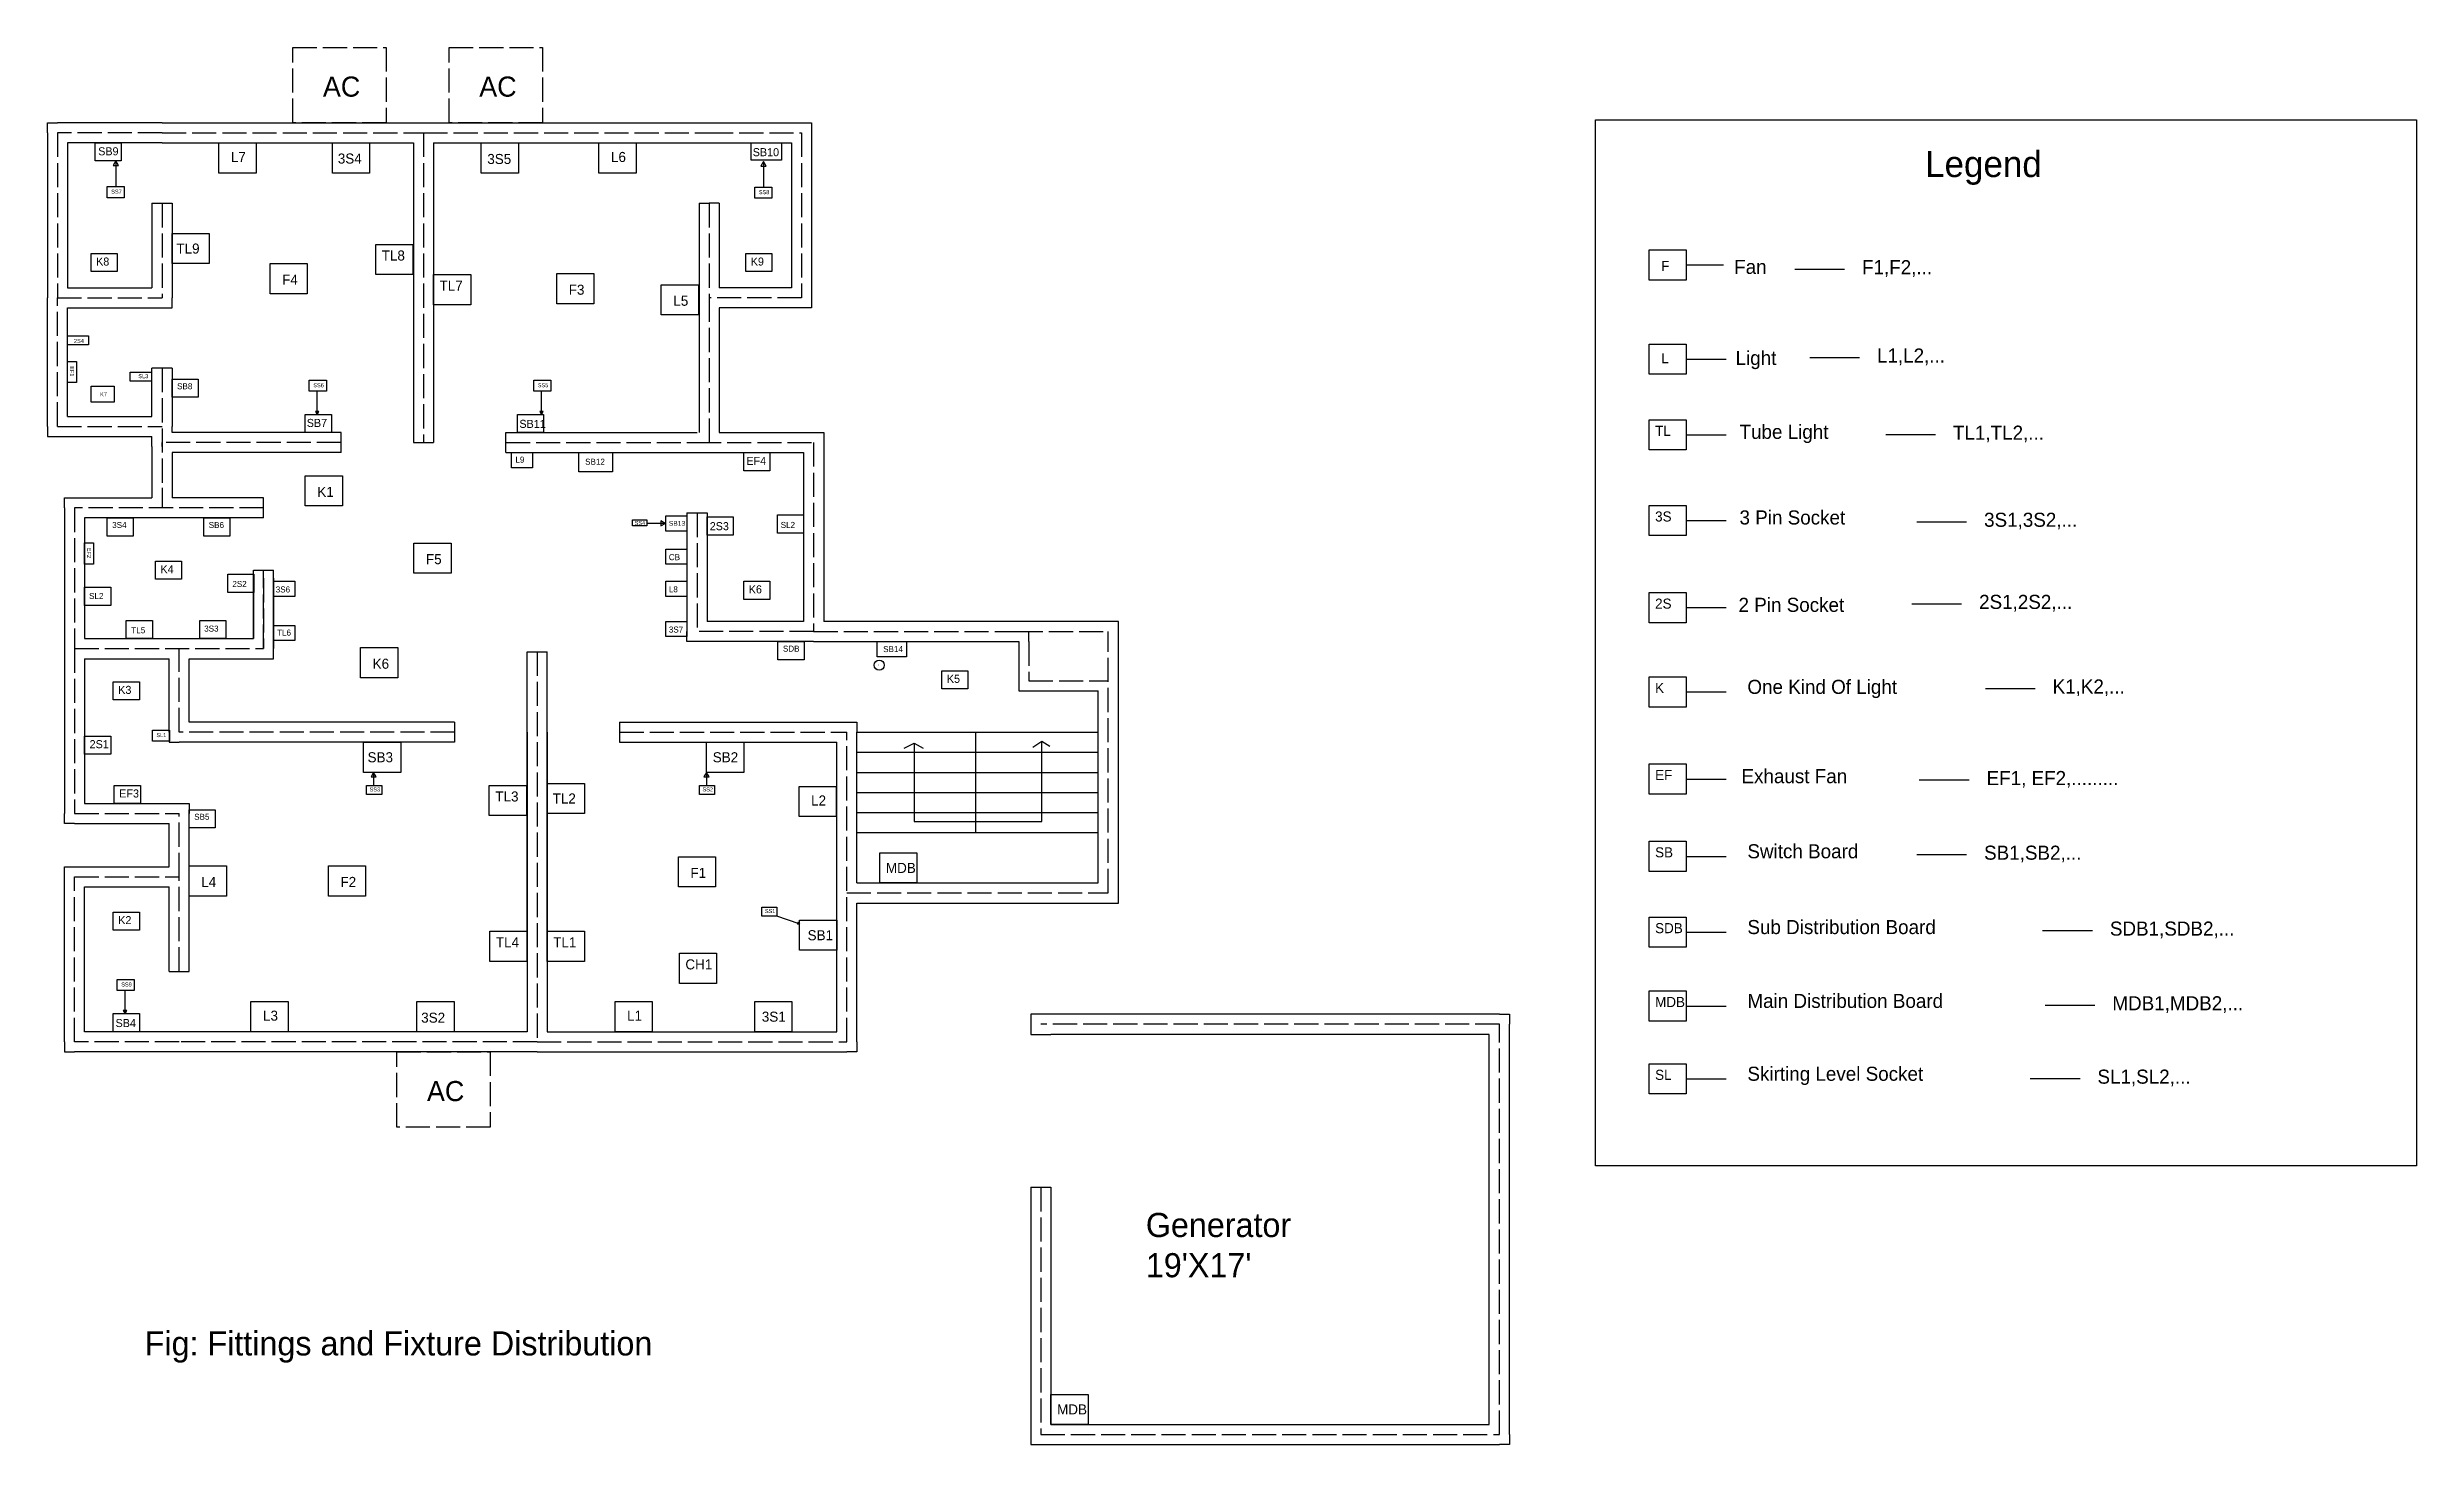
# Model space of a CAD drawing. Header units: inches. Extents: x 2005 to 8881, y -1786 to -220.
# Drawn here: x 2986 to 4164, y -915 to -220 of the extents above; entities that cross this region are included whole.
import ezdxf

# ---------------------------------------------------------------- set-up
doc = ezdxf.new("R2010")
doc.units = ezdxf.units.IN
doc.header["$MEASUREMENT"] = 0
doc.linetypes.add('ACAD_ISO02W100', pattern=[15, 12, -3])

msp = doc.modelspace()

# ---------------------------------------------------------------- texts
at = {"attachment_point": 1}
for s, insert, char_height, width in [('AC', (3122.78, -234.6), 10, 29), ('AC', (3200.51, -234.6), 10, 29), ('SB9', (3011.05, -269.78), 4, 7), ('SB10', (3336.49, -270.22), 4, 7), ('Legend', (3919.4, -271.58), 13, 330.2715), ('L7', (3077.01, -272.1), 5, 12.5), ('3S4', (3130.18, -272.88), 5, 12.5), ('3S5', (3204.51, -273.1), 5, 12.5), ('L6', (3266.01, -272.1), 5, 12.5), ('SS7', (3017.53, -290.85), 2, 5), ('SS8', (3339.51, -291.1), 2, 5), ('TL9', (3049.92, -317.63), 5, 12.5), ('K8', (3010.01, -324.6), 4, 7), ('TL8', (3152.01, -321.1), 5, 12.5), ('K9', (3335.51, -324.6), 4, 7), ('F', (3788.16, -326.3), 5, 12.5), ('Fan', (3824.48, -325.75), 7, 132.4793), ('F1,F2,...', (3888.03, -325.91), 7, 251.4531), ('F4', (3102.51, -333.1), 5, 12.5), ('TL7', (3180.78, -336.1), 5, 12.5), ('F3', (3245.01, -338.1), 5, 12.5), ('L5', (3297.01, -343.6), 5, 12.5), ('2S4', (2999.01, -365.1), 2, 4.5), ('L', (3788.16, -372.18), 5, 12.5), ('Light', (3825.17, -371.05), 7, 100.4564), ('L1,L2,...', (3895.47, -369.84), 7, 251.4531), ('SL3', (3031.01, -382.6), 2, 4.5), ('SB8', (3050.28, -387.1), 3, 7), ('SS6', (3118.01, -387.1), 2, 5), ('SS5', (3229.6, -387.1), 2, 5), ('K7', (3012.01, -391.6), 2, 4.5), ('SB7', (3114.75, -404.85), 4, 7), ('SB11', (3220.48, -405.32), 4, 7), ('TL', (3785.16, -408.29), 5, 12.5), ('Tube Light', (3827.13, -407.77), 7, 100.4564), ('TL1,TL2,...', (3933.25, -408.2), 7, 251.4531), ('L9', (3218.51, -423.6), 3, 7), ('EF4', (3333.34, -423.75), 4, 7), ('SB12', (3253.17, -424.64), 3, 7), ('K1', (3120.01, -438.63), 5, 12.5), ('3S4', (3018.01, -456.1), 3, 7), ('SB6', (3066.01, -456.1), 3, 7), ('SS4', (3277.78, -455.6), 2, 7), ('SB13', (3294.78, -455.6), 2.4, 7), ('2S3', (3315.11, -456.19), 4, 7), ('SL2', (3350.4, -456.07), 3, 7), ('3S', (3785.16, -450.87), 5, 12.5), ('3 Pin Socket', (3827.13, -450.36), 7, 100.4564), ('3S1,3S2,...', (3948.73, -451.51), 7, 251.4531), ('K4', (3042.01, -477.6), 4, 7), ('F5', (3174.01, -472.1), 5, 12.5), ('CB', (3294.78, -472.1), 3, 7), ('SL2', (3006.52, -491.4), 3, 7), ('2S2', (3077.75, -485.42), 3, 7), ('3S6', (3099.32, -488.16), 3, 7), ('L8', (3294.78, -488.1), 3, 7), ('K6', (3334.51, -487.6), 4, 7), ('2S', (3785.16, -494.2), 5, 12.5), ('2 Pin Socket', (3826.64, -493.81), 7, 100.4564), ('2S1,2S2,...', (3946.25, -492.34), 7, 251.4531), ('TL5', (3027.51, -508.42), 3, 7), ('3S3', (3063.75, -507.63), 3, 7), ('TL6', (3100.01, -509.6), 3, 7), ('3S7', (3294.78, -508.1), 3, 7), ('SDB', (3351.51, -517.6), 3, 9.5), ('SB14', (3401.34, -517.82), 3, 7), ('K6', (3147.51, -524.1), 5, 12.5), ('K3', (3021.01, -537.6), 4, 7), ('K5', (3433.01, -532.1), 4, 7), ('K', (3785.16, -536.13), 5, 12.5), ('One Kind Of Light', (3831.05, -534.59), 7, 180.8215), ('K1,K2,...', (3982.79, -534.42), 7, 251.4531), ('2S1', (3006.78, -564.6), 4, 7), ('SL1', (3040.01, -561.1), 2, 5), ('SB3', (3144.99, -570.6), 5, 12.5), ('SB2', (3316.61, -570.6), 5, 12.5), ('SS3', (3146.01, -588.1), 2, 4), ('SS2', (3311.51, -588.1), 2, 4), ('EF', (3785.16, -579.45), 5, 12.5), ('Exhaust Fan', (3828.11, -578.99), 7, 100.4564), ('EF1, EF2,.........', (3949.96, -579.94), 7, 251.4531), ('EF3', (3021.51, -589.1), 4, 7), ('TL3', (3208.51, -590.1), 5, 12.5), ('TL2', (3237.01, -591.1), 5, 12.5), ('L2', (3365.51, -592.1), 5, 12.5), ('SB5', (3058.78, -601.21), 3, 7), ('SB', (3785.16, -617.88), 5, 12.5), ('Switch Board', (3831.05, -616.35), 7, 180.8215), ('SB1,SB2,...', (3948.73, -617.06), 7, 251.4531), ('L4', (3062.28, -632.6), 5, 12.5), ('F2', (3131.51, -632.6), 5, 12.5), ('F1', (3305.51, -628.1), 5, 12.5), ('MDB', (3402.7, -625.63), 5, 12.5), ('K2', (3021.01, -652.1), 4, 7), ('SS1', (3342.51, -648.6), 2, 4), ('SB1', (3363.78, -659.1), 5, 12.5), ('SDB', (3785.16, -655.58), 5, 12.5), ('Sub Distribution Board', (3831.05, -654.04), 7, 180.8215), ('SDB1,SDB2,...', (4011.28, -654.8), 7, 251.4531), ('TL4', (3208.78, -662.6), 5, 12.5), ('TL1', (3237.28, -662.6), 5, 12.5), ('CH1', (3303.01, -673.6), 5, 12.5), ('SS9', (3022.51, -685.1), 2, 5), ('MDB', (3785.16, -692.3), 5, 12.5), ('Main Distribution Board', (3831.05, -690.76), 7, 180.8215), ('MDB1,MDB2,...', (4012.52, -691.93), 7, 251.4531), ('SB4', (3019.68, -703.27), 4, 7), ('L3', (3093.01, -699.1), 5, 12.5), ('3S2', (3171.65, -700.1), 5, 12.5), ('L1', (3274.01, -699.1), 5, 12.5), ('3S1', (3341.01, -699.6), 5, 12.5), ('SL', (3785.16, -728.52), 5, 12.5), ('Skirting Level Socket', (3831.05, -726.99), 7, 180.8215), ('SL1,SL2,...', (4005.09, -728.43), 7, 251.4531), ('AC', (3174.51, -734.1), 10, 29), ("Generator\\P19'X17'", (3531.94, -799.69), 12, 278.8942), ('Fig: Fittings and Fixture Distribution', (3034.17, -858.57), 12, 520.5953), ('MDB', (3487.83, -894.91), 5, 12.5)]:
    msp.add_mtext(s, dxfattribs=dict(at, insert=insert, char_height=char_height, width=width))
at = {"char_height": 2, "attachment_point": 1, "rotation": 270}
for s, insert, width in [('EF1', (2999.01, -378.64), 4.5), ('EF2', (3007.51, -468.94), 4.5), ('-', (3400.39, -526.83), 1.5)]:
    msp.add_mtext(s, dxfattribs=dict(at, insert=insert, width=width))

# ---------------------------------------------------------------- linework, layer by layer
for p, q in [((2985.78, -262.6), (2985.78, -257.6)), ((2985.78, -257.6), (2990.78, -257.6)), ((3042.78, -257.6), (2990.78, -257.6)), ((3042.78, -257.6), (3172.78, -257.6)), ((3172.78, -257.6), (3224.78, -257.6)), ((3172.78, -257.6), (3224.78, -257.6)), ((3172.78, -257.6), (3224.78, -257.6)), ((3172.78, -257.6), (3314.78, -257.6)), ((3314.78, -257.6), (3360.78, -257.6)), ((3360.78, -257.6), (3365.78, -257.6)), ((3365.78, -257.6), (3365.78, -262.6)), ((2985.78, -262.6), (2985.78, -344.6)), ((2985.78, -262.6), (2985.78, -262.6)), ((3042.78, -267.6), (2995.78, -267.6)), ((2995.78, -267.6), (2995.78, -339.6)), ((3042.78, -267.6), (3167.78, -267.6)), ((3047.78, -267.6), (3167.78, -267.6)), ((3167.78, -267.6), (3167.78, -416.6)), ((3177.78, -267.6), (3219.78, -267.6)), ((3177.78, -267.6), (3177.78, -416.6)), ((3177.78, -267.6), (3314.78, -267.6)), ((3229.78, -267.6), (3355.78, -267.6)), ((3355.78, -267.6), (3355.78, -339.6)), ((3365.78, -262.6), (3365.78, -344.6)), ((3365.78, -262.6), (3365.78, -262.6)), ((3019.83, -276.6), (3019.83, -289.35)), ((3341.81, -276.85), (3341.81, -289.6)), ((3037.78, -297.6), (3037.78, -339.6)), ((3037.78, -297.6), (3047.78, -297.6)), ((3047.78, -297.6), (3047.78, -344.6)), ((3047.78, -297.6), (3047.78, -344.6)), ((3309.78, -297.6), (3309.78, -344.6)), ((3309.78, -297.6), (3314.78, -297.6)), ((3319.78, -297.6), (3314.78, -297.6)), ((3319.78, -297.6), (3319.78, -339.6)), ((3800.66, -328.3), (3819.24, -328.3)), ((2995.78, -339.6), (3037.78, -339.6)), ((3355.78, -339.6), (3319.78, -339.6)), ((3854.59, -330.36), (3879.36, -330.36)), ((2985.78, -408.6), (2985.78, -344.6)), ((2985.78, -408.6), (2985.78, -344.6)), ((2995.78, -349.6), (3042.78, -349.6)), ((2995.78, -403.6), (2995.78, -349.6)), ((3042.78, -349.6), (3047.78, -349.6)), ((3047.78, -349.6), (3047.78, -344.6)), ((3309.78, -344.6), (3309.78, -411.6)), ((3360.78, -349.6), (3319.78, -349.6)), ((3360.78, -349.6), (3319.78, -349.6)), ((3319.78, -349.6), (3319.78, -411.6)), ((3365.78, -349.6), (3360.78, -349.6)), ((3365.78, -344.6), (3365.78, -349.6)), ((3800.66, -375.18), (3820.55, -375.18)), ((3862.02, -374.29), (3886.8, -374.29)), ((3037.78, -403.6), (3037.78, -379.6)), ((3047.78, -379.6), (3037.78, -379.6)), ((3047.78, -379.6), (3047.78, -408.6)), ((3119.88, -402.6), (3119.88, -391.1)), ((3231.46, -402.6), (3231.46, -391.1)), ((2985.78, -408.6), (2985.78, -413.6)), ((2995.78, -403.6), (3037.78, -403.6)), ((3047.78, -411.6), (3047.78, -408.6)), ((3131.78, -411.6), (3047.78, -411.6)), ((3114.01, -407.1), (3114.01, -407.1)), ((3131.78, -421.6), (3131.78, -411.6)), ((3213.78, -411.6), (3308.78, -411.6)), ((3213.78, -421.6), (3213.78, -411.6)), ((3319.78, -411.6), (3366.78, -411.6)), ((3366.78, -411.6), (3371.78, -411.6)), ((3371.78, -411.6), (3371.78, -416.6)), ((2985.78, -413.6), (2990.78, -413.6)), ((2990.78, -413.6), (3037.78, -413.6)), ((3037.78, -418.6), (3037.78, -413.6)), ((3037.78, -418.6), (3037.78, -435.6)), ((3042.78, -418.6), (3042.78, -416.6)), ((3047.78, -421.6), (3047.78, -435.6)), ((3131.78, -421.6), (3047.78, -421.6)), ((3167.78, -416.6), (3177.78, -416.6)), ((3213.78, -421.6), (3308.78, -421.6)), ((3308.78, -421.6), (3361.78, -421.6)), ((3361.78, -421.6), (3361.78, -505.6)), ((3371.78, -416.6), (3371.78, -505.6)), ((3800.66, -412.79), (3820.55, -412.79)), ((3899.8, -412.65), (3924.58, -412.65)), ((3037.78, -435.6), (3037.78, -444.1)), ((3047.78, -435.6), (3047.78, -444.1)), ((2994.28, -449.1), (2994.28, -444.1)), ((2994.28, -444.1), (3004.28, -444.1)), ((3004.28, -444.1), (3037.78, -444.1)), ((3093.28, -444.1), (3047.78, -444.1)), ((3093.28, -454.1), (3093.28, -444.1)), ((2994.28, -449.1), (2994.28, -519.1)), ((3093.28, -454.1), (3004.28, -454.1)), ((3004.28, -454.1), (3004.28, -514.1)), ((3293.03, -456.8), (3283.78, -456.8)), ((3303.78, -451.6), (3303.78, -510.6)), ((3303.78, -451.6), (3313.78, -451.6)), ((3313.78, -451.6), (3313.78, -505.6)), ((3313.78, -451.6), (3313.78, -505.6)), ((3800.66, -455.37), (3820.55, -455.37)), ((3915.29, -455.96), (3940.06, -455.96)), ((3088.28, -514.1), (3088.28, -480.1)), ((3088.28, -480.1), (3098.28, -480.1)), ((3098.28, -519.1), (3098.28, -480.1)), ((3088.28, -484.1), (3088.28, -514.1)), ((3098.28, -484.1), (3098.28, -519.1)), ((3361.78, -505.6), (3313.78, -505.6)), ((3513.28, -505.6), (3371.78, -505.6)), ((3518.28, -505.6), (3513.28, -505.6)), ((3518.28, -510.6), (3518.28, -505.6)), ((3800.66, -498.7), (3820.55, -498.7)), ((3912.81, -496.8), (3937.58, -496.8)), ((3004.28, -514.1), (3088.28, -514.1)), ((3303.78, -515.6), (3303.78, -510.6)), ((3366.78, -515.6), (3303.78, -515.6)), ((3366.78, -515.6), (3463.78, -515.6)), ((3463.78, -515.6), (3468.78, -515.6)), ((3468.78, -515.6), (3468.78, -540.1)), ((3473.78, -515.6), (3473.78, -510.6)), ((3518.28, -640.6), (3518.28, -510.6)), ((2994.28, -519.1), (2994.28, -601.1)), ((3004.28, -524.1), (3004.28, -596.1)), ((3004.28, -524.1), (3046.28, -524.1)), ((3046.28, -560.6), (3046.28, -524.1)), ((3056.28, -555.6), (3056.28, -524.1)), ((3056.28, -524.1), (3093.28, -524.1)), ((3093.28, -524.1), (3093.28, -524.1)), ((3093.28, -524.1), (3093.28, -524.1)), ((3093.28, -524.1), (3098.28, -524.1)), ((3098.28, -524.1), (3098.28, -519.1)), ((3224.28, -674.6), (3224.28, -520.6)), ((3224.28, -520.6), (3234.28, -520.6)), ((3234.28, -674.6), (3234.28, -520.6)), ((3468.78, -540.1), (3508.28, -540.1)), ((3508.28, -635.6), (3508.28, -540.1)), ((3800.66, -540.63), (3820.55, -540.63)), ((3949.35, -538.87), (3974.12, -538.87)), ((3046.28, -560.6), (3046.28, -565.6)), ((3188.28, -555.6), (3056.28, -555.6)), ((3188.28, -555.6), (3188.28, -565.6)), ((3224.28, -560.6), (3224.28, -709.6)), ((3234.28, -560.6), (3234.28, -709.6)), ((3270.28, -555.6), (3383.28, -555.6)), ((3270.28, -555.6), (3270.28, -565.6)), ((3383.28, -555.6), (3388.28, -555.6)), ((3388.28, -555.6), (3388.28, -560.6)), ((3388.28, -635.6), (3388.28, -560.6)), ((3388.28, -560.6), (3508.28, -560.6)), ((3447.28, -560.6), (3447.28, -610.6)), ((3475.78, -568.1), (3480.28, -565.1)), ((3480.28, -605.1), (3480.28, -565.1)), ((3480.28, -565.1), (3484.28, -567.6)), ((3046.28, -565.6), (3051.28, -565.6)), ((3188.28, -565.6), (3051.28, -565.6)), ((3270.28, -565.6), (3378.28, -565.6)), ((3378.28, -709.6), (3378.28, -565.6)), ((3388.28, -570.6), (3508.28, -570.6)), ((3411.78, -568.6), (3416.78, -566.1)), ((3416.78, -566.1), (3416.78, -605.1)), ((3416.78, -566.1), (3421.28, -568.6)), ((3148.01, -580.6), (3148.01, -587.1)), ((3313.51, -580.6), (3313.51, -587.1)), ((3388.28, -580.6), (3508.28, -580.6)), ((3800.66, -583.95), (3820.55, -583.95)), ((3916.52, -584.39), (3941.29, -584.39)), ((3004.28, -596.1), (3051.28, -596.1)), ((3051.28, -596.1), (3056.28, -596.1)), ((3056.28, -596.1), (3056.28, -601.1)), ((3388.28, -590.6), (3508.28, -590.6)), ((3388.28, -600.6), (3508.28, -600.6)), ((2994.28, -601.1), (2994.28, -601.1)), ((2994.28, -606.1), (2994.28, -601.1)), ((2999.28, -606.1), (2994.28, -606.1)), ((2999.28, -606.1), (3046.28, -606.1)), ((3046.28, -627.6), (3046.28, -606.1)), ((3056.28, -632.6), (3056.28, -601.1)), ((3388.28, -610.6), (3508.28, -610.6)), ((3416.78, -605.1), (3480.28, -605.1)), ((3800.66, -622.38), (3820.55, -622.38)), ((3915.28, -621.52), (3940.05, -621.52)), ((2994.28, -632.6), (2994.28, -627.6)), ((2994.28, -627.6), (2999.28, -627.6)), ((2994.28, -714.6), (2994.28, -632.6)), ((2999.28, -627.6), (3046.28, -627.6)), ((3056.28, -679.6), (3056.28, -632.6)), ((3388.28, -635.6), (3508.28, -635.6)), ((3004.28, -709.6), (3004.28, -637.6)), ((3004.28, -637.6), (3046.28, -637.6)), ((3046.28, -679.6), (3046.28, -637.6)), ((3388.28, -645.6), (3513.28, -645.6)), ((3388.28, -714.6), (3388.28, -645.6)), ((3513.28, -645.6), (3518.28, -645.6)), ((3518.28, -645.6), (3518.28, -640.6)), ((3359.61, -655.88), (3348.51, -652.18)), ((3977.83, -659.26), (4002.61, -659.26)), ((3800.66, -660.08), (3820.55, -660.08)), ((3046.28, -679.6), (3056.28, -679.6)), ((3024.38, -700.6), (3024.38, -689.1)), ((3479.73, -700.91), (3474.73, -700.91)), ((3474.73, -700.91), (3474.73, -705.91)), ((3707.73, -700.91), (3479.73, -700.91)), ((3707.73, -700.91), (3712.73, -700.91)), ((3712.73, -700.91), (3712.73, -705.91)), ((3712.73, -909.91), (3712.73, -705.91)), ((3800.66, -696.8), (3820.55, -696.8)), ((3979.07, -696.38), (4003.85, -696.38)), ((2994.28, -714.6), (2994.28, -719.6)), ((3051.28, -709.6), (3004.28, -709.6)), ((3224.28, -709.6), (3051.28, -709.6)), ((3234.28, -709.6), (3378.28, -709.6)), ((3388.28, -714.6), (3388.28, -719.6)), ((3702.73, -710.91), (3484.73, -710.91)), ((3702.73, -904.91), (3702.73, -710.91)), ((2994.28, -719.6), (2999.28, -719.6)), ((3051.28, -719.6), (2999.28, -719.6)), ((3229.28, -719.6), (3051.28, -719.6)), ((3229.28, -719.6), (3383.28, -719.6)), ((3388.28, -719.6), (3383.28, -719.6)), ((3800.66, -733.02), (3820.55, -733.02)), ((3971.64, -732.89), (3996.42, -732.89)), ((3474.73, -786.96), (3474.73, -909.91)), ((3484.73, -786.96), (3484.73, -904.91)), ((3484.73, -904.91), (3702.73, -904.91)), ((3484.73, -904.91), (3702.73, -904.91)), ((3474.73, -909.91), (3474.73, -914.91)), ((3474.73, -914.91), (3479.73, -914.91)), ((3479.73, -914.91), (3707.73, -914.91)), ((3712.73, -914.91), (3707.73, -914.91)), ((3712.73, -909.91), (3712.73, -914.91))]:
    msp.add_line(p, q)
at = {"linetype": 'ACAD_ISO02W100'}
for p, q in [((3042.78, -262.6), (2990.78, -262.6)), ((2990.78, -262.6), (2990.78, -344.6)), ((3042.78, -262.6), (3172.78, -262.6)), ((3172.78, -262.6), (3172.78, -416.6)), ((3172.78, -262.6), (3314.78, -262.6)), ((3314.78, -262.6), (3360.78, -262.6)), ((3360.78, -262.6), (3360.78, -344.6)), ((3042.78, -297.6), (3042.78, -344.6)), ((3314.78, -297.6), (3314.78, -344.6)), ((2990.78, -344.6), (3042.78, -344.6)), ((2990.78, -408.6), (2990.78, -344.6)), ((3360.78, -344.6), (3314.78, -344.6)), ((3314.78, -344.6), (3314.78, -416.6)), ((3042.78, -379.6), (3042.78, -439.1)), ((2990.78, -408.6), (3042.78, -408.6)), ((3131.78, -416.6), (3042.78, -416.6)), ((3213.78, -416.6), (3308.78, -416.6)), ((3308.78, -416.6), (3366.78, -416.6)), ((3366.78, -416.6), (3366.78, -510.6)), ((3042.78, -439.1), (3042.78, -449.1)), ((3093.28, -449.1), (2999.28, -449.1)), ((2999.28, -449.1), (2999.28, -519.1)), ((3308.78, -451.6), (3308.78, -510.6)), ((3093.28, -519.1), (3093.28, -480.1)), ((3093.28, -484.1), (3093.28, -519.1)), ((3366.78, -510.6), (3308.78, -510.6)), ((3366.78, -510.6), (3468.78, -510.6)), ((3468.78, -510.6), (3513.28, -510.6)), ((3473.78, -515.6), (3473.78, -535.1)), ((3513.28, -640.6), (3513.28, -510.6)), ((2999.28, -519.1), (2999.28, -601.1)), ((2999.28, -519.1), (3093.28, -519.1)), ((3051.28, -560.6), (3051.28, -519.1)), ((3229.28, -520.6), (3229.28, -714.6)), ((3473.78, -535.1), (3513.28, -535.1)), ((3188.28, -560.6), (3051.28, -560.6)), ((3270.28, -560.6), (3383.28, -560.6)), ((3383.28, -714.6), (3383.28, -560.6)), ((2999.28, -601.1), (3051.28, -601.1)), ((3051.28, -632.6), (3051.28, -601.1)), ((2999.28, -714.6), (2999.28, -632.6)), ((2999.28, -632.6), (3051.28, -632.6)), ((3051.28, -679.6), (3051.28, -632.6)), ((3383.28, -640.6), (3513.28, -640.6)), ((3474.73, -705.91), (3474.73, -710.91)), ((3707.73, -705.91), (3479.73, -705.91)), ((3707.73, -909.91), (3707.73, -705.91)), ((3051.28, -714.6), (2999.28, -714.6)), ((3229.28, -714.6), (3051.28, -714.6)), ((3229.28, -714.6), (3383.28, -714.6)), ((3474.73, -710.91), (3484.73, -710.91)), ((3474.73, -786.96), (3484.73, -786.96)), ((3479.73, -786.96), (3479.73, -909.91)), ((3479.73, -909.91), (3707.73, -909.91))]:
    msp.add_line(p, q, dxfattribs=at)
at = {"color": 5}
msp.add_line((3298.53, -460.6), (3298.53, -460.6), dxfattribs=at)
at = {"linetype": 'ACAD_ISO02W100'}
for points in [[(3107.78, -220.1), (3154.28, -220.1), (3154.28, -257.6), (3107.78, -257.6)], [(3185.51, -220.1), (3232.01, -220.1), (3232.01, -257.6), (3185.51, -257.6)], [(3159.51, -719.6), (3206.01, -719.6), (3206.01, -757.1), (3159.51, -757.1)]]:
    msp.add_lwpolyline(points, close=True, dxfattribs=at)
for points in [[(3755.59, -256.18), (4163.79, -256.18), (4163.79, -776.31), (3755.59, -776.31)], [(3009.51, -267.6), (3022.51, -267.6), (3022.51, -276.6), (3009.51, -276.6)], [(3071.01, -267.6), (3089.51, -267.6), (3089.51, -282.6), (3071.01, -282.6)], [(3127.51, -267.6), (3146.01, -267.6), (3146.01, -282.6), (3127.51, -282.6)], [(3201.51, -267.6), (3220.01, -267.6), (3220.01, -282.6), (3201.51, -282.6)], [(3260.01, -267.6), (3278.51, -267.6), (3278.51, -282.6), (3260.01, -282.6)], [(3335.73, -267.6), (3350.74, -267.6), (3350.74, -276.2), (3335.73, -276.2)], [(3019.83, -276.6), (3018.53, -278.85), (3021.13, -278.85)], [(3341.81, -276.85), (3340.51, -279.1), (3343.11, -279.1)], [(3015.53, -289.35), (3024.03, -289.35), (3024.03, -294.85), (3015.53, -294.85)], [(3337.51, -289.6), (3346.01, -289.6), (3346.01, -295.1), (3337.51, -295.1)], [(3047.78, -312.6), (3066.28, -312.6), (3066.28, -327.6), (3047.78, -327.6)], [(3007.51, -322.6), (3020.51, -322.6), (3020.51, -331.6), (3007.51, -331.6)], [(3096.51, -327.6), (3115.01, -327.6), (3115.01, -342.6), (3096.51, -342.6)], [(3149.01, -318.1), (3167.51, -318.1), (3167.51, -333.1), (3149.01, -333.1)], [(3333.01, -322.6), (3346.01, -322.6), (3346.01, -331.6), (3333.01, -331.6)], [(3782.16, -320.8), (3800.66, -320.8), (3800.66, -335.8), (3782.16, -335.8)], [(3177.78, -333.1), (3196.28, -333.1), (3196.28, -348.1), (3177.78, -348.1)], [(3239.01, -332.6), (3257.51, -332.6), (3257.51, -347.6), (3239.01, -347.6)], [(3291.01, -338.1), (3309.51, -338.1), (3309.51, -353.1), (3291.01, -353.1)], [(3007.51, -349.6), (3007.51, -349.6), (3007.51, -349.6), (3007.51, -349.6)], [(2995.78, -363.6), (3006.28, -363.6), (3006.28, -368.1), (2995.78, -368.1)], [(3000.28, -376.24), (3000.28, -386.74), (2995.78, -386.74), (2995.78, -376.24)], [(3782.16, -367.68), (3800.66, -367.68), (3800.66, -382.68), (3782.16, -382.68)], [(3007.51, -388.6), (3019.01, -388.6), (3019.01, -396.6), (3007.51, -396.6)], [(3027.01, -381.6), (3037.51, -381.6), (3037.51, -386.1), (3027.01, -386.1)], [(3047.78, -385.1), (3060.78, -385.1), (3060.78, -394.1), (3047.78, -394.1)], [(3116.01, -385.6), (3124.51, -385.6), (3124.51, -391.1), (3116.01, -391.1)], [(3227.6, -385.6), (3236.1, -385.6), (3236.1, -391.1), (3227.6, -391.1)], [(3114.01, -402.6), (3127.01, -402.6), (3127.01, -411.6), (3114.01, -411.6)], [(3119.88, -402.6), (3120.74, -401.1), (3119.01, -401.1)], [(3219.51, -402.6), (3232.51, -402.6), (3232.51, -411.6), (3219.51, -411.6)], [(3231.46, -402.6), (3232.33, -401.1), (3230.6, -401.1)], [(3782.16, -405.29), (3800.66, -405.29), (3800.66, -420.29), (3782.16, -420.29)], [(3216.51, -421.6), (3227.01, -421.6), (3227.01, -429.1), (3216.51, -429.1)], [(3250.01, -421.6), (3266.78, -421.6), (3266.78, -431.1), (3250.01, -431.1)], [(3332.01, -421.6), (3345.01, -421.6), (3345.01, -430.6), (3332.01, -430.6)], [(3114.01, -433.13), (3132.51, -433.13), (3132.51, -448.13), (3114.01, -448.13)], [(3015.51, -454.1), (3028.51, -454.1), (3028.51, -463.1), (3015.51, -463.1)], [(3063.51, -454.1), (3076.51, -454.1), (3076.51, -463.1), (3063.51, -463.1)], [(3276.78, -455.1), (3283.78, -455.1), (3283.78, -458.1), (3276.78, -458.1)], [(3293.03, -456.8), (3290.78, -455.51), (3290.78, -458.1)], [(3293.28, -453.1), (3303.78, -453.1), (3303.78, -460.6), (3293.28, -460.6)], [(3313.78, -453.6), (3326.78, -453.6), (3326.78, -462.6), (3313.78, -462.6)], [(3348.78, -452.6), (3361.78, -452.6), (3361.78, -461.6), (3348.78, -461.6)], [(3782.16, -447.87), (3800.66, -447.87), (3800.66, -462.87), (3782.16, -462.87)], [(3008.78, -466.54), (3008.78, -477.04), (3004.28, -477.04), (3004.28, -466.54)], [(3168.01, -466.6), (3186.51, -466.6), (3186.51, -481.6), (3168.01, -481.6)], [(3293.28, -469.6), (3303.78, -469.6), (3303.78, -477.1), (3293.28, -477.1)], [(3039.51, -475.6), (3052.51, -475.6), (3052.51, -484.6), (3039.51, -484.6)], [(3075.51, -482.1), (3088.51, -482.1), (3088.51, -491.1), (3075.51, -491.1)], [(3004.28, -488.6), (3017.28, -488.6), (3017.28, -497.6), (3004.28, -497.6)], [(3098.28, -485.6), (3108.78, -485.6), (3108.78, -493.1), (3098.28, -493.1)], [(3293.28, -485.6), (3303.78, -485.6), (3303.78, -493.1), (3293.28, -493.1)], [(3332.01, -485.6), (3345.01, -485.6), (3345.01, -494.6), (3332.01, -494.6)], [(3782.16, -491.2), (3800.66, -491.2), (3800.66, -506.2), (3782.16, -506.2)], [(3025.01, -505.1), (3038.01, -505.1), (3038.01, -514.1), (3025.01, -514.1)], [(3061.51, -505.1), (3074.51, -505.1), (3074.51, -514.1), (3061.51, -514.1)], [(3293.28, -505.6), (3303.78, -505.6), (3303.78, -513.1), (3293.28, -513.1)], [(3098.28, -507.6), (3108.78, -507.6), (3108.78, -515.1), (3098.28, -515.1)], [(3349.01, -515.6), (3362.01, -515.6), (3362.01, -524.6), (3349.01, -524.6)], [(3412.89, -515.6), (3412.89, -523.1), (3398.39, -523.1), (3398.39, -515.6)], [(3141.51, -518.6), (3160.01, -518.6), (3160.01, -533.6), (3141.51, -533.6)], [(3018.51, -535.6), (3031.51, -535.6), (3031.51, -544.6), (3018.51, -544.6)], [(3430.51, -530.1), (3443.51, -530.1), (3443.51, -539.1), (3430.51, -539.1)], [(3782.16, -533.13), (3800.66, -533.13), (3800.66, -548.13), (3782.16, -548.13)], [(3004.28, -562.6), (3017.28, -562.6), (3017.28, -571.6), (3004.28, -571.6)], [(3038.01, -559.6), (3046.51, -559.6), (3046.51, -565.1), (3038.01, -565.1)], [(3143.01, -565.6), (3161.51, -565.6), (3161.51, -580.6), (3143.01, -580.6)], [(3313.51, -565.6), (3332.01, -565.6), (3332.01, -580.6), (3313.51, -580.6)], [(3782.16, -576.45), (3800.66, -576.45), (3800.66, -591.45), (3782.16, -591.45)], [(3019.01, -587.1), (3032.01, -587.1), (3032.01, -596.1), (3019.01, -596.1)], [(3144.51, -587.1), (3152.01, -587.1), (3152.01, -591.6), (3144.51, -591.6)], [(3148.01, -580.6), (3146.71, -582.85), (3149.31, -582.85)], [(3205.51, -587.1), (3224.01, -587.1), (3224.01, -602.1), (3205.51, -602.1)], [(3234.28, -586.1), (3252.78, -586.1), (3252.78, -601.1), (3234.28, -601.1)], [(3310.01, -587.1), (3317.51, -587.1), (3317.51, -591.6), (3310.01, -591.6)], [(3313.51, -580.6), (3312.21, -582.85), (3314.81, -582.85)], [(3359.51, -587.6), (3378.01, -587.6), (3378.01, -602.6), (3359.51, -602.6)], [(3056.28, -599.21), (3069.28, -599.21), (3069.28, -608.21), (3056.28, -608.21)], [(3299.51, -622.6), (3318.01, -622.6), (3318.01, -637.6), (3299.51, -637.6)], [(3399.6, -620.63), (3418.1, -620.63), (3418.1, -635.63), (3399.6, -635.63)], [(3782.16, -614.88), (3800.66, -614.88), (3800.66, -629.88), (3782.16, -629.88)], [(3056.28, -627.1), (3074.78, -627.1), (3074.78, -642.1), (3056.28, -642.1)], [(3125.51, -627.1), (3144.01, -627.1), (3144.01, -642.1), (3125.51, -642.1)], [(3341.01, -647.6), (3348.51, -647.6), (3348.51, -652.1), (3341.01, -652.1)], [(3018.51, -650.1), (3031.51, -650.1), (3031.51, -659.1), (3018.51, -659.1)], [(3205.78, -659.6), (3224.28, -659.6), (3224.28, -674.6), (3205.78, -674.6)], [(3234.28, -659.6), (3252.78, -659.6), (3252.78, -674.6), (3234.28, -674.6)], [(3359.88, -655.88), (3359.15, -655.06), (3358.81, -656.1)], [(3359.78, -654.1), (3378.28, -654.1), (3378.28, -669.1), (3359.78, -669.1)], [(3782.16, -652.58), (3800.66, -652.58), (3800.66, -667.58), (3782.16, -667.58)], [(3300.01, -670.6), (3318.51, -670.6), (3318.51, -685.6), (3300.01, -685.6)], [(3020.51, -683.6), (3029.01, -683.6), (3029.01, -689.1), (3020.51, -689.1)], [(3087.01, -694.6), (3105.51, -694.6), (3105.51, -709.6), (3087.01, -709.6)], [(3169.51, -694.6), (3188.01, -694.6), (3188.01, -709.6), (3169.51, -709.6)], [(3268.01, -694.6), (3286.51, -694.6), (3286.51, -709.6), (3268.01, -709.6)], [(3337.51, -694.6), (3356.01, -694.6), (3356.01, -709.6), (3337.51, -709.6)], [(3782.16, -689.3), (3800.66, -689.3), (3800.66, -704.3), (3782.16, -704.3)], [(3018.51, -700.6), (3031.51, -700.6), (3031.51, -709.6), (3018.51, -709.6)], [(3024.38, -700.6), (3025.24, -699.1), (3023.51, -699.1)], [(3782.16, -725.52), (3800.66, -725.52), (3800.66, -740.52), (3782.16, -740.52)], [(3484.73, -889.91), (3503.23, -889.91), (3503.23, -904.91), (3484.73, -904.91)]]:
    msp.add_lwpolyline(points, close=True)
msp.add_circle((3399.39, -527.33), 2.5)

msp.set_redraw_order([(e.dxf.handle, doc.entitydb.next_handle()) for e in msp.query("TEXT MTEXT ATTDEF DIMENSION ARC_DIMENSION")])  # texts and dimensions are drawn at this point

doc.saveas('drawing.dxf')
